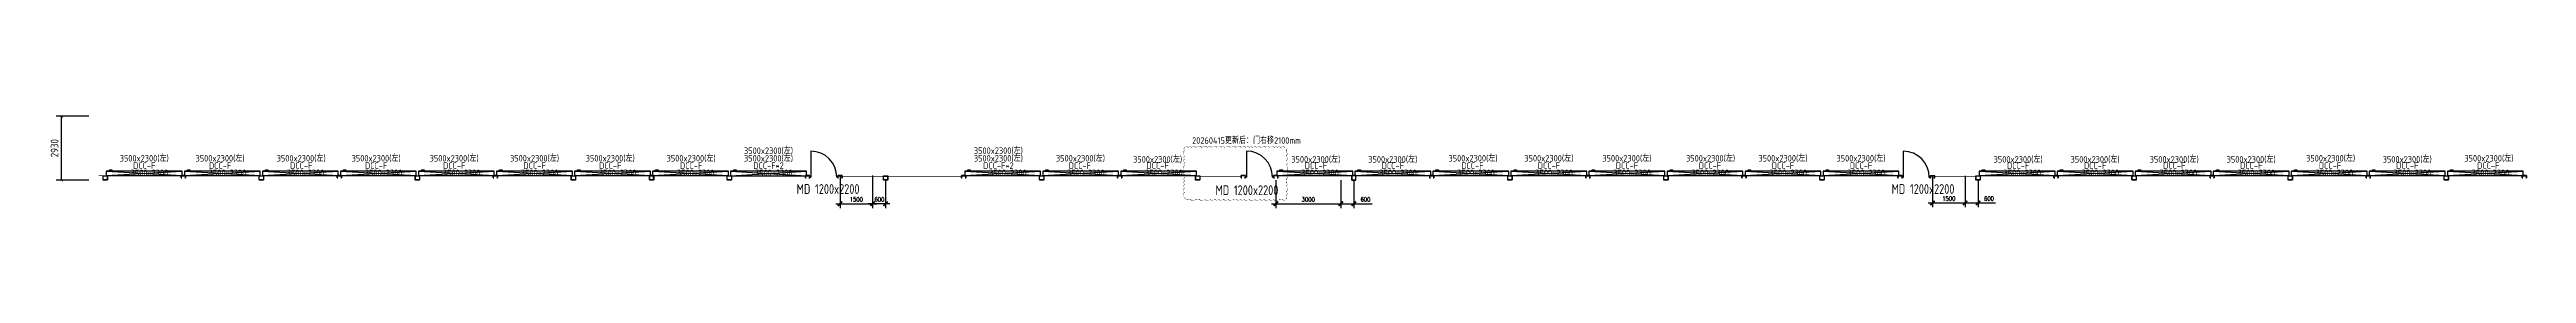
# Model space of a CAD drawing. Header units: millimetres. Extents: x -198529 to 244266, y -64 to 158464.
# Drawn here: x -1969 to 112300, y 154181 to 158464 of the extents above; entities that cross this region are included whole.
import ezdxf
from ezdxf.enums import TextEntityAlignment as Align

# ---------------------------------------------------------------- set-up
doc = ezdxf.new("R2010")
doc.units = ezdxf.units.MM
for name, color, linetype in [('0-A-C200X100X35X3.0', 1, 'Continuous'), ('0-A-方钢-200x6', 1, 'Continuous'), ('0-DCC', 30, 'Continuous'), ('0-DCC-Divider', 90, 'Continuous'), ('20260415-修改', 10, 'Continuous'), ('DCC-Size', 4, 'Continuous'), ('K-BZ-01', 7, 'Continuous'), ('K-CEIL-DCC-RACK', 10, 'Continuous'), ('K-CEIL-DIM', 3, 'Continuous'), ('K-KART-TEXT', 4, 'Continuous'), ('K-PART-DOOR', 3, 'Continuous'), ('X-HLP3-CR-F3-LAY-KEQP-02-002_20260401 DCC更新_SPM$0$K-PART-DOOR', 3, 'Continuous')]:
    doc.layers.add(name, color=color, linetype=linetype)
doc.styles.add('HVAC', font='Simplex', dxfattribs={"width": 0.8, "bigfont": 'Jdyan'})
doc.styles.add('X-HLP2-CR-F2-LAY-KEQP-02-002$0$EDRI-COM', font='tssdeng.shx', dxfattribs={"width": 0.8, "bigfont": 'hztxt.shx'})
doc.styles.add('X-HLP2-CR-F2-LAY-KEQP-02-002$0$Standard', font='gbenor.shx', dxfattribs={"bigfont": 'gbcbig.shx'})
doc.styles.add('X-HLP2-CR-F2-LAY-KEQP-02-002$0$X-HL-CR-F1-EQP-02-01$0$EDRI-COM', font='tssdeng.shx', dxfattribs={"width": 0.8, "bigfont": 'hztxt.shx'})
doc.dimstyles.new('HVAC', dxfattribs={"dimtxt": 200, "dimasz": 200, "dimexe": 200, "dimexo": 0, "dimgap": 100, "dimtad": 1, "dimdec": 0, "dimzin": 0, "dimdsep": 46, "dimtxsty": 'HVAC', "dimblk1": 'ARCHTICK', "dimblk2": 'ARCHTICK', "dimsah": 1, "dimcen": 0, "dimdle": 200, "dimadec": 0, "dimazin": 0, "dimtfac": 1, "dimtdec": 4, "dimtmove": 0, "dimatfit": 3, "dimfxl": 1, "dimtolj": 1, "dimtzin": 0, "dimarcsym": 0})
doc.dimstyles.new('X-HLP2-CR-F2-LAY-KEQP-02-002$0$STANDARD', dxfattribs={"dimscale": 100, "dimtxt": 3.5, "dimasz": 1, "dimexe": 2.5, "dimexo": 3, "dimgap": 1.5, "dimtad": 1, "dimdec": 0, "dimzin": 0, "dimdsep": 46, "dimtxsty": 'X-HLP2-CR-F2-LAY-KEQP-02-002$0$Standard', "dimblk": 'X-HLP2-CR-F2-LAY-KEQP-02-002$0$_ArchTick', "dimcen": 0.09, "dimadec": 0, "dimazin": 0, "dimtfac": 1, "dimtdec": 0, "dimtix": 1, "dimtmove": 2, "dimatfit": 3, "dimfxl": 1, "dimtolj": 1, "dimtzin": 0, "dimarcsym": 0})

msp = doc.modelspace()

# ---------------------------------------------------------------- texts
at = {"layer": '20260415-修改', "style": 'X-HLP2-CR-F2-LAY-KEQP-02-002$0$X-HL-CR-F1-EQP-02-01$0$EDRI-COM', "width": 0.8}
msp.add_text('20260415更新后：门右移2100mm', height=300, dxfattribs=at).set_placement((53248.5, 157138.6), align=Align.CENTER)
at = {"layer": 'DCC-Size', "style": 'X-HLP2-CR-F2-LAY-KEQP-02-002$0$X-HL-CR-F1-EQP-02-01$0$EDRI-COM', "width": 0.8}
for s, p in [('3500x2300(左)', (2400, 156321)), ('3500x2300(左)', (5899, 156321)), ('3500x2300(左)', (9641, 156321)), ('3500x2300(左)', (13099, 156321)), ('3500x2300(左)', (16699, 156321)), ('3500x2300(左)', (20406, 156321)), ('3500x2300(左)', (23899, 156321)), ('3500x2300(左)', (27630, 156321)), ('3500x2300(左)', (31200, 156668.9)), ('3500x2300(左)', (31200, 156320.9)), ('3500x2300(左)', (41805, 156671)), ('3500x2300(左)', (41805, 156321)), ('3500x2300(左)', (45591.4, 156321)), ('3500x2300(左)', (49150, 156272)), ('3500x2300(左)', (56450, 156272)), ('3500x2300(左)', (60000, 156272)), ('3500x2300(左)', (63701.4, 156321)), ('3500x2300(左)', (67200, 156321)), ('3500x2300(左)', (70800, 156321)), ('3500x2300(左)', (74660.4, 156321)), ('3500x2300(左)', (78000, 156321)), ('3500x2300(左)', (81600, 156321)), ('3500x2300(左)', (88850, 156272)), ('3500x2300(左)', (92400, 156272)), ('3500x2300(左)', (96050.1, 156272)), ('3500x2300(左)', (99600.1, 156272)), ('3500x2300(左)', (103266.4, 156321)), ('3500x2300(左)', (106800.1, 156272)), ('3500x2300(左)', (110567.4, 156321)), ('DCC-F', (2400, 155982.5)), ('DCC-F', (5899, 155982.5)), ('DCC-F', (9641, 155982.5)), ('DCC-F', (13099, 155982.5)), ('DCC-F', (16699, 155982.5)), ('DCC-F', (20406, 155982.5)), ('DCC-F', (23899, 155982.5)), ('DCC-F', (27630, 155982.5)), ('DCC-F*2', (31200, 155982.5)), ('DCC-F*2', (41805, 155982.5)), ('DCC-F', (45561.9, 155982.5)), ('DCC-F', (49150, 155982.5)), ('DCC-F', (56450, 155982.5)), ('DCC-F', (60000, 155982.5)), ('DCC-F', (63671.9, 155982.5)), ('DCC-F', (67200, 155982.5)), ('DCC-F', (70800, 155982.5)), ('DCC-F', (74630.9, 155982.5)), ('DCC-F', (78000, 155982.5)), ('DCC-F', (81600, 155982.5)), ('DCC-F', (88850, 155982.5)), ('DCC-F', (92400, 155982.5)), ('DCC-F', (96050.1, 155982.5)), ('DCC-F', (99600.1, 155982.5)), ('DCC-F', (103236.9, 155982.5)), ('DCC-F', (106800.1, 155982.5)), ('DCC-F', (110537.9, 155982.5))]:
    msp.add_text(s, height=300, dxfattribs=at).set_placement(p, align=Align.CENTER)
at = {"layer": 'K-KART-TEXT', "style": 'X-HLP2-CR-F2-LAY-KEQP-02-002$0$EDRI-COM', "width": 0.8}
for p in [(32498.1, 154832.1), (51822.2, 154778), (83010.9, 154832.1)]:
    msp.add_text('MD 1200x2200', height=450, dxfattribs=at).set_placement(p)

# ---------------------------------------------------------------- blocks, each defined once
blk = doc.blocks.new('DCC-Rack-200')
at = {"layer": 'K-CEIL-DCC-RACK'}
blk.add_lwpolyline([(-64, 65), (-61, 65), (-61, 92, -0.4142136), (-56, 97), (28, 97, -0.4142136), (33, 92), (33, -92, -0.4142136), (28, -97), (-56, -97, -0.4142136), (-61, -92), (-61, -65), (-64, -65), (-64, -92, 0.4142136), (-56, -100), (28, -100, 0.4142136), (36, -92), (36, 92, 0.4142136), (28, 100), (-56, 100, 0.4142136), (-64, 92)], format="xyb", close=True, dxfattribs=at)
blk = doc.blocks.new('DCC-Rack-200x200')
at = {"layer": 'K-CEIL-DCC-RACK'}
for p, q in [((22494, 115856), (22494, 115678)), ((22500, 115856), (22500, 115678)), ((22683, 115867), (22505, 115867)), ((22683, 115861), (22505, 115861)), ((22505, 115673), (22683, 115673)), ((22505, 115667), (22683, 115667)), ((22688, 115678), (22688, 115856)), ((22694, 115678), (22694, 115856))]:
    blk.add_line(p, q, dxfattribs=at)
for centre, radius, start, end in [((22505, 115856), 11, 90, 180), ((22505, 115678), 11, 180, 270), ((22505, 115856), 5, 90, 180), ((22505, 115678), 5, 180, 270), ((22683, 115856), 11, 0, 90), ((22683, 115856), 5, 0, 90), ((22683, 115678), 11, 270, 0), ((22683, 115678), 5, 270, 0)]:
    blk.add_arc(centre, radius, start, end, dxfattribs=at)
blk = doc.blocks.new('DCC-3523')
at = {"layer": '0-DCC'}
for p, q in [((-1750, 0), (1750, 200)), ((-1750, 200), (1750, 0))]:
    blk.add_line(p, q, dxfattribs=at)
for points in [[(1750, 0), (1750, 200), (-1750, 200), (-1750, 0)], [(-1607, 270), (-1493, 270), (-1493, 260), (-1607, 260)], [(-1575, 200), (-1575, 260), (-1525, 260), (-1525, 200)]]:
    blk.add_lwpolyline(points, close=True, dxfattribs=at)
at = {"style": 'X-HLP2-CR-F2-LAY-KEQP-02-002$0$X-HL-CR-F1-EQP-02-01$0$EDRI-COM', "width": 0.8}
blk.add_text('3500*2300', height=300, dxfattribs=at).set_placement((-626, -19))
blk = doc.blocks.new('MD1-1222')
blk.add_line((1152, 895), (-48, 895))
for points in [[(-48, 895), (2, 895), (2, 945), (-48, 945)], [(-48, -355), (2, -355), (2, -305), (-48, -305)]]:
    blk.add_lwpolyline(points, close=True)
blk.add_arc((-48, 895), 1200, 270, 0)
blk = doc.blocks.new('X-HLP3-CR-F3-LAY-KEQP-02-002_20260401 DCC更新_SPM$0$MD1-1222')
blk.add_line((1152, 895), (-48, 895))
for points in [[(-48, 895), (2, 895), (2, 945), (-48, 945)], [(-48, -355), (2, -355), (2, -305), (-48, -305)]]:
    blk.add_lwpolyline(points, close=True)
blk.add_arc((-48, 895), 1200, 270, 0)
blk = doc.blocks.new('_ArchTick')
at = {"color": 0, "linetype": 'ByBlock', "const_width": 0.4}
blk.add_lwpolyline([(-0.5, -0.5), (0.5, 0.5)], dxfattribs=at)
blk = doc.blocks.new('*D266')
at = {"layer": 'Defpoints', "color": 0, "transparency": 16777216}
for p in [(86400, 155471), (87000, 155471), (86400, 154417)]:
    blk.add_point(p, dxfattribs=at)
at = {"layer": 'K-BZ-01', "color": 0, "lineweight": -2, "transparency": 16777216}
for p, q in [((86400, 155471), (86400, 154217)), ((87000, 155471), (87000, 154217)), ((86400, 154417), (87200, 154417)), ((87000, 154417), (87811, 154417))]:
    blk.add_line(p, q, dxfattribs=at)
at = {"layer": 'K-BZ-01', "color": 0, "lineweight": -2, "transparency": 16777216, "xscale": 200, "yscale": 200, "zscale": 200, "rotation": 180}
blk.add_blockref('_ArchTick', (86400, 154417), dxfattribs=at)
at = {"layer": 'K-BZ-01', "color": 0, "lineweight": -2, "transparency": 16777216, "xscale": 200, "yscale": 200, "zscale": 200}
blk.add_blockref('_ArchTick', (87000, 154417), dxfattribs=at)
at = {"layer": 'K-BZ-01', "color": 0, "transparency": 16777216, "insert": (87506, 154617), "char_height": 200, "attachment_point": 5, "style": 'HVAC'}
blk.add_mtext('\\A1;600', dxfattribs=at)
blk = doc.blocks.new('*D267')
at = {"layer": 'Defpoints', "color": 0, "transparency": 16777216}
for p in [(84900, 155667), (86400, 155667), (86400, 154417)]:
    blk.add_point(p, dxfattribs=at)
at = {"layer": 'K-BZ-01', "color": 0, "lineweight": -2, "transparency": 16777216}
for p, q in [((84900, 155667), (84900, 154217)), ((86400, 155667), (86400, 154217)), ((84700, 154417), (86600, 154417))]:
    blk.add_line(p, q, dxfattribs=at)
at = {"layer": 'K-BZ-01', "color": 0, "lineweight": -2, "transparency": 16777216, "xscale": 200, "yscale": 200, "zscale": 200, "rotation": 180}
blk.add_blockref('_ArchTick', (84900, 154417), dxfattribs=at)
at = {"layer": 'K-BZ-01', "color": 0, "lineweight": -2, "transparency": 16777216, "xscale": 200, "yscale": 200, "zscale": 200}
blk.add_blockref('_ArchTick', (86400, 154417), dxfattribs=at)
at = {"layer": 'K-BZ-01', "color": 0, "transparency": 16777216, "insert": (85650, 154617), "char_height": 200, "attachment_point": 5, "style": 'HVAC'}
blk.add_mtext('\\A1;1500', dxfattribs=at)
blk = doc.blocks.new('*D268')
at = {"layer": 'Defpoints', "color": 0, "transparency": 16777216}
for p in [(57600, 155471), (58200, 155471), (57600, 154381)]:
    blk.add_point(p, dxfattribs=at)
at = {"layer": 'K-BZ-01', "color": 0, "lineweight": -2, "transparency": 16777216}
for p, q in [((57600, 155471), (57600, 154181)), ((58200, 155471), (58200, 154181)), ((57600, 154381), (58400, 154381)), ((58200, 154381), (59046, 154381))]:
    blk.add_line(p, q, dxfattribs=at)
at = {"layer": 'K-BZ-01', "color": 0, "lineweight": -2, "transparency": 16777216, "xscale": 200, "yscale": 200, "zscale": 200, "rotation": 180}
blk.add_blockref('_ArchTick', (57600, 154381), dxfattribs=at)
at = {"layer": 'K-BZ-01', "color": 0, "lineweight": -2, "transparency": 16777216, "xscale": 200, "yscale": 200, "zscale": 200}
blk.add_blockref('_ArchTick', (58200, 154381), dxfattribs=at)
at = {"layer": 'K-BZ-01', "color": 0, "transparency": 16777216, "insert": (58740, 154581), "char_height": 200, "attachment_point": 5, "style": 'HVAC'}
blk.add_mtext('\\A1;600', dxfattribs=at)
blk = doc.blocks.new('*D269')
at = {"layer": 'Defpoints', "color": 0, "transparency": 16777216}
for p in [(54600, 155471), (57600, 155471), (57600, 154381)]:
    blk.add_point(p, dxfattribs=at)
at = {"layer": 'K-BZ-01', "color": 0, "lineweight": -2, "transparency": 16777216}
for p, q in [((54600, 155471), (54600, 154181)), ((57600, 155471), (57600, 154181)), ((54400, 154381), (57800, 154381))]:
    blk.add_line(p, q, dxfattribs=at)
at = {"layer": 'K-BZ-01', "color": 0, "lineweight": -2, "transparency": 16777216, "xscale": 200, "yscale": 200, "zscale": 200, "rotation": 180}
blk.add_blockref('_ArchTick', (54600, 154381), dxfattribs=at)
at = {"layer": 'K-BZ-01', "color": 0, "lineweight": -2, "transparency": 16777216, "xscale": 200, "yscale": 200, "zscale": 200}
blk.add_blockref('_ArchTick', (57600, 154381), dxfattribs=at)
at = {"layer": 'K-BZ-01', "color": 0, "transparency": 16777216, "insert": (56100, 154581), "char_height": 200, "attachment_point": 5, "style": 'HVAC'}
blk.add_mtext('\\A1;3000', dxfattribs=at)
blk = doc.blocks.new('*D270')
at = {"layer": 'Defpoints', "color": 0, "transparency": 16777216}
for p in [(36000, 155471), (36600, 155471), (36000, 154381)]:
    blk.add_point(p, dxfattribs=at)
at = {"layer": 'K-BZ-01', "color": 0, "lineweight": -2, "transparency": 16777216}
for p, q in [((36000, 155471), (36000, 154181)), ((36600, 155471), (36600, 154181)), ((36800, 154381), (35800, 154381))]:
    blk.add_line(p, q, dxfattribs=at)
at = {"layer": 'K-BZ-01', "color": 0, "lineweight": -2, "transparency": 16777216, "xscale": 200, "yscale": 200, "zscale": 200, "rotation": 180}
blk.add_blockref('_ArchTick', (36000, 154381), dxfattribs=at)
at = {"layer": 'K-BZ-01', "color": 0, "lineweight": -2, "transparency": 16777216, "xscale": 200, "yscale": 200, "zscale": 200}
blk.add_blockref('_ArchTick', (36600, 154381), dxfattribs=at)
at = {"layer": 'K-BZ-01', "color": 0, "transparency": 16777216, "insert": (36318, 154581), "char_height": 200, "attachment_point": 5, "style": 'HVAC'}
blk.add_mtext('\\A1;600', dxfattribs=at)
blk = doc.blocks.new('*D271')
at = {"layer": 'Defpoints', "color": 0, "transparency": 16777216}
for p in [(34500, 155671), (36000, 155671), (36000, 154381)]:
    blk.add_point(p, dxfattribs=at)
at = {"layer": 'K-BZ-01', "color": 0, "lineweight": -2, "transparency": 16777216}
for p, q in [((34500, 155671), (34500, 154181)), ((36000, 155671), (36000, 154181)), ((34300, 154381), (36200, 154381))]:
    blk.add_line(p, q, dxfattribs=at)
at = {"layer": 'K-BZ-01', "color": 0, "lineweight": -2, "transparency": 16777216, "xscale": 200, "yscale": 200, "zscale": 200, "rotation": 180}
blk.add_blockref('_ArchTick', (34500, 154381), dxfattribs=at)
at = {"layer": 'K-BZ-01', "color": 0, "lineweight": -2, "transparency": 16777216, "xscale": 200, "yscale": 200, "zscale": 200}
blk.add_blockref('_ArchTick', (36000, 154381), dxfattribs=at)
at = {"layer": 'K-BZ-01', "color": 0, "transparency": 16777216, "insert": (35250, 154581), "char_height": 200, "attachment_point": 5, "style": 'HVAC'}
blk.add_mtext('\\A1;1500', dxfattribs=at)
blk = doc.blocks.new('X-HLP2-CR-F2-LAY-KEQP-02-002$0$_ArchTick')
at = {"color": 0, "linetype": 'ByBlock', "const_width": 0.4}
blk.add_lwpolyline([(-0.5, -0.5), (0.5, 0.5)], dxfattribs=at)
blk = doc.blocks.new('*D218')
at = {"layer": 'Defpoints', "color": 0, "transparency": 16777216}
for p in [(-1414.578767, 158400), (150, 158400), (150, 155470)]:
    blk.add_point(p, dxfattribs=at)
at = {"layer": 'K-CEIL-DIM', "color": 0, "lineweight": -2, "transparency": 16777216}
for p, q in [((-150, 158400), (-1664.578767, 158400)), ((-1414.578767, 155470), (-1414.578767, 158400)), ((-150, 155470), (-1664.578767, 155470))]:
    blk.add_line(p, q, dxfattribs=at)
at = {"layer": 'K-CEIL-DIM', "color": 0, "lineweight": -2, "transparency": 16777216, "xscale": 100, "yscale": 100, "zscale": 100}
for p, rotation in [((-1414.578767, 158400), 90), ((-1414.578767, 155470), 270)]:
    blk.add_blockref('X-HLP2-CR-F2-LAY-KEQP-02-002$0$_ArchTick', p, dxfattribs=dict(at, rotation=rotation))
at = {"layer": 'K-CEIL-DIM', "color": 0, "transparency": 16777216, "insert": (-1739.578767, 156935), "char_height": 350, "attachment_point": 5, "rotation": 90, "style": 'X-HLP2-CR-F2-LAY-KEQP-02-002$0$Standard'}
blk.add_mtext('\\A1;2930', dxfattribs=at)

# ---------------------------------------------------------------- dimensions: what is measured, and where the dimension line sits
at = {"layer": 'K-BZ-01'}
for base, p1, p2, picture, middle in [((36000, 154380.8), (34500, 155671), (36000, 155671), '*D271', (35250, 154580.8)), ((57600, 154380.8), (54600, 155471), (57600, 155470.9), '*D269', (56100, 154580.8)), ((86400, 154416.6), (84900, 155667.2), (86400, 155667.2), '*D267', (85650, 154616.6))]:
    dim = msp.add_linear_dim(base=base, p1=p1, p2=p2, dimstyle='HVAC', override={"dimarcsym": 1}, dxfattribs=at)
    dim.commit()
    dim.dimension.update_dxf_attribs({"geometry": picture, "text_midpoint": middle})
for base, p1, p2, picture, middle in [((36000, 154380.8), (36599.6, 155471), (36000, 155471), '*D270', (36318.2, 154380.8)), ((57600, 154380.8), (58200, 155471), (57600, 155470.9), '*D268', (58740.4, 154380.8)), ((86400, 154416.6), (87000, 155471), (86400, 155471), '*D266', (87505.7, 154416.6))]:
    dim = msp.add_linear_dim(base=base, p1=p1, p2=p2, dimstyle='HVAC', override={"dimarcsym": 1}, dxfattribs=at)
    dim.commit()
    dim.dimension.update_dxf_attribs({"geometry": picture, "text_midpoint": middle, "dimtype": 160})
at = {"layer": 'K-CEIL-DIM'}
dim = msp.add_linear_dim(base=(-1414.6, 158400), p1=(150, 155470), p2=(150, 158400), angle=270, dimstyle='X-HLP2-CR-F2-LAY-KEQP-02-002$0$STANDARD', dxfattribs=at)
dim.commit()
dim.dimension.update_dxf_attribs({"geometry": '*D218', "text_midpoint": (-1739.6, 156935)})

# ---------------------------------------------------------------- linework, layer by layer
at = {"layer": '0-DCC-Divider', "const_width": 30}
for points in [[(300, 155671), (32950, 155671)], [(34600, 155621), (40100, 155621)], [(40250, 155670.9), (50950, 155670.9)], [(51100, 155625), (53000, 155625)], [(54650, 155671), (83350, 155671)], [(85000, 155624.8), (86900, 155624.8)], [(87049.9, 155671), (112149.9, 155671)]]:
    msp.add_lwpolyline(points, dxfattribs=at)
at = {"layer": '20260415-修改'}
msp.add_lwpolyline([(50400, 156962.6, 0, 26.7, -0.52056705), (50570.9, 156962.6, 0, 26.7, -0.52056705), (50724.2, 156962.6, 0, 26.7, -0.52056705), (50926.9, 156962.6, 0, 26.7, -0.52056705), (51189.9, 156962.6, 0, 26.7, -0.52056705), (51449.6, 156962.6, 0, 26.7, -0.52056705), (51643.7, 156962.6, 0, 26.7, -0.52056705), (51891.2, 156962.6, 0, 26.7, -0.52056705), (52118.4, 156962.6, 0, 26.7, -0.52056705), (52256.1, 156962.6, 0, 26.7, -0.52056705), (52506.9, 156962.6, 0, 26.7, -0.52056705), (52771.4, 156962.6, 0, 26.7, -0.52056705), (53007.7, 156962.6, 0, 26.7, -0.52056705), (53208, 156962.6, 0, 26.7, -0.52056705), (53391.3, 156962.6, 0, 26.7, -0.52056705), (53528.1, 156962.6, 0, 26.7, -0.52056705), (53713.1, 156962.6, 0, 26.7, -0.52056705), (53910.8, 156962.6, 0, 26.7, -0.52056705), (54148, 156962.6, 0, 26.7, -0.52056705), (54319.3, 156962.6, 0, 26.7, -0.52056705), (54542.4, 156962.6, 0, 26.7, -0.52056705), (54679.7, 156962.6, 0, 26.7, -0.52056705), (54834.8, 156962.6, 0, 26.7, -0.52056705), (55014.6, 156962.6, 0, 26.7, -0.52056705), (55079.9, 156767, 0, 26.7, -0.52056705), (55079.9, 156584.1, 0, 26.7, -0.52056705), (55079.9, 156356.6, 0, 26.7, -0.52056705), (55079.9, 156145.2, 0, 26.7, -0.52056705), (55079.9, 155887.8, 0, 26.7, -0.52056705), (55079.9, 155680.7, 0, 26.7, -0.52056705), (55079.9, 155494.3, 0, 26.7, -0.52056705), (55079.9, 155340.2, 0, 26.7, -0.52056705), (55079.9, 155177.8, 0, 26.7, -0.52056705), (55079.9, 154927.9, 0, 26.7, -0.52056705), (55079.9, 154749, 0, 26.7, -0.52056705), (55072, 154592.3, 0, 26.7, -0.52056705), (54890.9, 154592.3, 0, 26.7, -0.52056705), (54752.2, 154592.3, 0, 26.7, -0.52056705), (54493.2, 154592.3, 0, 26.7, -0.52056705), (54285.9, 154592.3, 0, 26.7, -0.52056705), (54049.5, 154592.3, 0, 26.7, -0.52056705), (53861.7, 154592.3, 0, 26.7, -0.52056705), (53625.8, 154592.3, 0, 26.7, -0.52056705), (53362.1, 154592.3, 0, 26.7, -0.52056705), (53134.4, 154592.3, 0, 26.7, -0.52056705), (52964.8, 154592.3, 0, 26.7, -0.52056705), (52784.9, 154592.3, 0, 26.7, -0.52056705), (52624.9, 154592.3, 0, 26.7, -0.52056705), (52396.6, 154592.3, 0, 26.7, -0.52056705), (52189.7, 154592.3, 0, 26.7, -0.52056705), (51961.9, 154592.3, 0, 26.7, -0.52056705), (51790, 154592.3, 0, 26.7, -0.52056705), (51567.1, 154592.3, 0, 26.7, -0.52056705), (51323.4, 154592.3, 0, 26.7, -0.52056705), (51069.7, 154592.3, 0, 26.7, -0.52056705), (50911.8, 154592.3, 0, 26.7, -0.52056705), (50654.7, 154592.3, 0, 26.7, -0.52056705), (50508.1, 154592.3, 0, 26.7, -0.52056705), (50400, 154665.3, 0, 26.7, -0.52056705), (50400, 154908.7, 0, 26.7, -0.52056705), (50400, 155110.9, 0, 26.7, -0.52056705), (50400, 155270.7, 0, 26.7, -0.52056705), (50400, 155440.1, 0, 26.7, -0.52056705), (50400, 155582, 0, 26.7, -0.52056705), (50400, 155723.1, 0, 26.7, -0.52056705), (50400, 155888.1, 0, 26.7, -0.52056705), (50400, 156137.2, 0, 26.7, -0.52056705), (50400, 156272.3, 0, 26.7, -0.52056705), (50400, 156449.6, 0, 26.7, -0.52056705), (50400, 156586.4, 0, 26.7, -0.52056705), (50400, 156826.3, 0, 26.7, -0.52056705)], format="xyseb", close=True, dxfattribs=at)

# ---------------------------------------------------------------- block references
at = {"layer": '0-A-C200X100X35X3.0', "rotation": 90}
for p in [(4200, 155635.1), (11400, 155635.1), (18600, 155635.1)]:
    msp.add_blockref('DCC-Rack-200', p, dxfattribs=at)
at = {"layer": '0-A-方钢-200x6', "xscale": -1, "rotation": 180}
msp.add_blockref('DCC-Rack-200x200', (-21993.8, 271337.6), dxfattribs=at)
at = {"layer": '0-DCC'}
for p in [(2400, 155671), (6000, 155671), (9600, 155671), (13200, 155671), (16800, 155671), (20400, 155671), (24000, 155671), (27600, 155671), (31200, 155670.9), (42000, 155671), (45600, 155671), (49200, 155671), (56400, 155671), (60000, 155671), (63600, 155671), (67200, 155671), (70800, 155671), (74400, 155671), (78000, 155671), (81600, 155671), (88800, 155671), (92400, 155671), (96000.1, 155671), (99600.1, 155671), (103200.1, 155671), (106800.1, 155671), (110399.9, 155671)]:
    msp.add_blockref('DCC-3523', p, dxfattribs=at)
at = {"layer": 'K-CEIL-DCC-RACK', "xscale": -1, "rotation": 180}
for p in [(-14793.8, 271337.6), (-7593.8, 271337.6), (-393.8, 271337.6), (3212, 271337.6), (6796.8, 271337.6), (14005.8, 271337.6), (21206.2, 271337.6), (28406.2, 271337.6), (42806.2, 271337.6), (50006.3, 271337.6), (57206.3, 271337.6), (64406.1, 271337.6), (64406.2, 271337.6), (71606.2, 271337.6), (78806.3, 271337.6), (86006.2, 271337.6), (86006.3, 271337.6)]:
    msp.add_blockref('DCC-Rack-200x200', p, dxfattribs=at)
at = {"layer": 'K-CEIL-DCC-RACK', "rotation": 90}
for p in [(25800, 155635.1), (33000, 155635.1), (34500, 155635.1), (40200, 155635.1), (47400, 155635.1), (53100, 155639.1), (54600, 155639.1), (61800, 155635.1), (69000, 155635.1), (76200, 155635.1), (83400, 155635.1), (84900, 155631.3), (90600, 155635.1), (97800.1, 155635.1), (105000.1, 155635.1), (112199.9, 155635.1)]:
    msp.add_blockref('DCC-Rack-200', p, dxfattribs=at)
at = {"layer": 'K-CEIL-DCC-RACK'}
msp.add_blockref('DCC-Rack-200x200', (35606.2, 39804.4), dxfattribs=at)
at = {"layer": 'K-PART-DOOR', "rotation": 90}
for p in [(34045.4, 155644.4), (84445.4, 155640.6)]:
    msp.add_blockref('MD1-1222', p, dxfattribs=at)
at = {"layer": 'X-HLP3-CR-F3-LAY-KEQP-02-002_20260401 DCC更新_SPM$0$K-PART-DOOR', "rotation": 90}
msp.add_blockref('X-HLP3-CR-F3-LAY-KEQP-02-002_20260401 DCC更新_SPM$0$MD1-1222', (54145.4, 155648.4), dxfattribs=at)

msp.set_redraw_order([(e.dxf.handle, doc.entitydb.next_handle()) for e in msp.query("TEXT MTEXT ATTDEF DIMENSION ARC_DIMENSION")])  # texts and dimensions are drawn at this point

doc.saveas('drawing.dxf')
